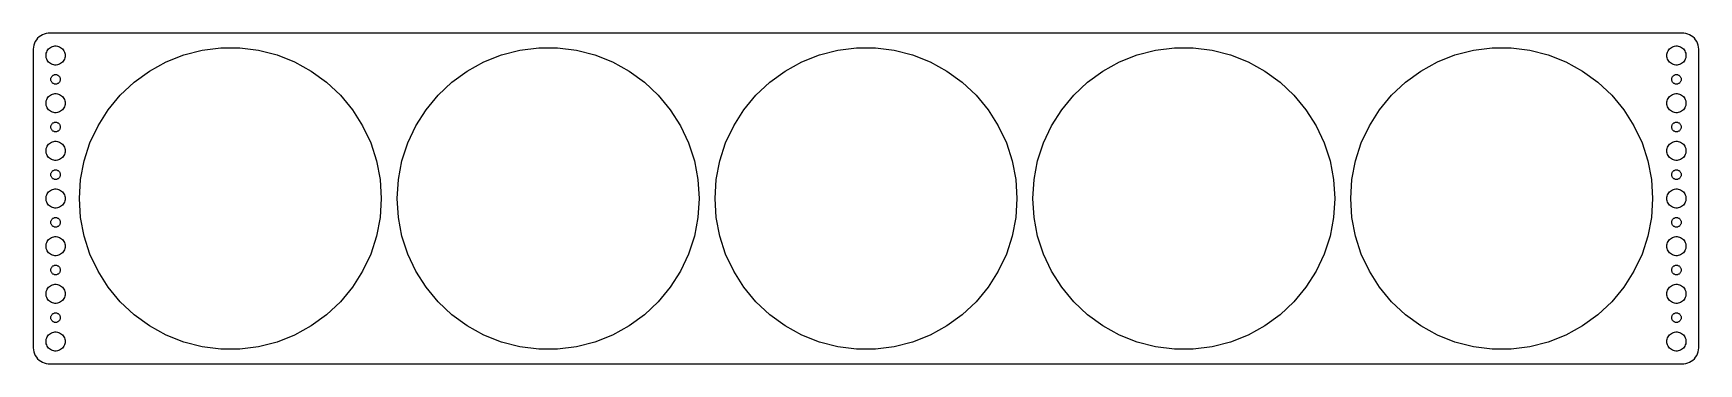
# Model space of a CAD drawing. Header units: metres. Extents: x -262 to 262, y -52 to 52.
import ezdxf

# ---------------------------------------------------------------- set-up
doc = ezdxf.new("R2010")
doc.units = ezdxf.units.M

msp = doc.modelspace()

# ---------------------------------------------------------------- linework, layer by layer
for p, q in [((-261.961, 47.6267), (-262, 47)), ((-261.843, 48.2434), (-261.961, 47.6267)), ((-261.649, 48.8406), (-261.843, 48.2434)), ((-261.382, 49.4088), (-261.649, 48.8406)), ((-261.045, 49.9389), (-261.382, 49.4088)), ((-260.645, 50.4227), (-261.045, 49.9389)), ((-260.187, 50.8526), (-260.645, 50.4227)), ((-259.679, 51.2216), (-260.187, 50.8526)), ((-259.129, 51.5241), (-259.679, 51.2216)), ((-258.545, 51.7553), (-259.129, 51.5241)), ((-257.937, 51.9114), (-258.545, 51.7553)), ((-257.314, 51.9901), (-257.937, 51.9114)), ((257.314, 51.9901), (-257.314, 51.9901)), ((-257.187, 47.0536), (-256.912, 47.3115)), ((-256.912, 47.3115), (-256.607, 47.533)), ((-256.607, 47.533), (-256.277, 47.7145)), ((-256.277, 47.7145), (-255.927, 47.8532)), ((-255.927, 47.8532), (-255.562, 47.9469)), ((-255.562, 47.9469), (-255.188, 47.9941)), ((-255.188, 47.9941), (-254.812, 47.9941)), ((-254.812, 47.9941), (-254.438, 47.9469)), ((-254.438, 47.9469), (-254.073, 47.8532)), ((-254.073, 47.8532), (-253.723, 47.7145)), ((-253.723, 47.7145), (-253.393, 47.533)), ((-253.393, 47.533), (-253.088, 47.3115)), ((-253.088, 47.3115), (-252.813, 47.0536)), ((-208.901, 46.6586), (-202.983, 47.4063)), ((-202.983, 47.4063), (-197.017, 47.4063)), ((-197.017, 47.4063), (-191.099, 46.6586)), ((-108.901, 46.6586), (-102.983, 47.4063)), ((-102.983, 47.4063), (-97.0174, 47.4063)), ((-97.0174, 47.4063), (-91.0994, 46.6586)), ((-8.9006, 46.6586), (-2.98254, 47.4063)), ((-2.98254, 47.4063), (2.98254, 47.4063)), ((2.98254, 47.4063), (8.9006, 46.6586)), ((91.0994, 46.6586), (97.0174, 47.4063)), ((97.0174, 47.4063), (102.983, 47.4063)), ((102.983, 47.4063), (108.901, 46.6586)), ((191.099, 46.6586), (197.017, 47.4063)), ((197.017, 47.4063), (202.983, 47.4063)), ((202.983, 47.4063), (208.901, 46.6586)), ((252.813, 47.0536), (253.088, 47.3115)), ((253.088, 47.3115), (253.393, 47.533)), ((253.393, 47.533), (253.723, 47.7145)), ((253.723, 47.7145), (254.073, 47.8532)), ((254.073, 47.8532), (254.438, 47.9469)), ((254.438, 47.9469), (254.812, 47.9941)), ((254.812, 47.9941), (255.188, 47.9941)), ((255.188, 47.9941), (255.562, 47.9469)), ((255.562, 47.9469), (255.927, 47.8532)), ((255.927, 47.8532), (256.277, 47.7145)), ((256.277, 47.7145), (256.607, 47.533)), ((256.607, 47.533), (256.912, 47.3115)), ((256.912, 47.3115), (257.187, 47.0536)), ((257.937, 51.9114), (257.314, 51.9901)), ((258.545, 51.7553), (257.937, 51.9114)), ((259.129, 51.5241), (258.545, 51.7553)), ((259.679, 51.2216), (259.129, 51.5241)), ((260.187, 50.8526), (259.679, 51.2216)), ((260.645, 50.4227), (260.187, 50.8526)), ((261.045, 49.9389), (260.645, 50.4227)), ((261.382, 49.4088), (261.045, 49.9389)), ((261.649, 48.8406), (261.382, 49.4088)), ((261.843, 48.2434), (261.649, 48.8406)), ((261.961, 47.6267), (261.843, 48.2434)), ((262, 47), (261.961, 47.6267)), ((-262, 47), (-262, -47)), ((-258, 45), (-257.976, 45.376)), ((-257.976, 44.624), (-258, 45)), ((-257.976, 45.376), (-257.906, 45.7461)), ((-257.906, 44.2539), (-257.976, 44.624)), ((-257.906, 45.7461), (-257.789, 46.1044)), ((-257.789, 43.8956), (-257.906, 44.2539)), ((-257.789, 46.1044), (-257.629, 46.4453)), ((-257.629, 43.5547), (-257.789, 43.8956)), ((-257.629, 46.4453), (-257.427, 46.7634)), ((-257.427, 43.2366), (-257.629, 43.5547)), ((-257.427, 46.7634), (-257.187, 47.0536)), ((-257.187, 42.9464), (-257.427, 43.2366)), ((-256.912, 42.6885), (-257.187, 42.9464)), ((-256.607, 42.467), (-256.912, 42.6885)), ((-256.277, 42.2855), (-256.607, 42.467)), ((-255.927, 42.1468), (-256.277, 42.2855)), ((-255.562, 42.0531), (-255.927, 42.1468)), ((-255.188, 42.0059), (-255.562, 42.0531)), ((-254.812, 42.0059), (-255.188, 42.0059)), ((-254.438, 42.0531), (-254.812, 42.0059)), ((-254.073, 42.1468), (-254.438, 42.0531)), ((-253.723, 42.2855), (-254.073, 42.1468)), ((-253.393, 42.467), (-253.723, 42.2855)), ((-253.088, 42.6885), (-253.393, 42.467)), ((-252.813, 42.9464), (-253.088, 42.6885)), ((-252.813, 47.0536), (-252.573, 46.7634)), ((-252.573, 43.2366), (-252.813, 42.9464)), ((-252.573, 46.7634), (-252.371, 46.4453)), ((-252.371, 43.5547), (-252.573, 43.2366)), ((-252.371, 46.4453), (-252.211, 46.1044)), ((-252.211, 43.8956), (-252.371, 43.5547)), ((-252.211, 46.1044), (-252.094, 45.7461)), ((-252.094, 44.2539), (-252.211, 43.8956)), ((-252.094, 45.7461), (-252.024, 45.376)), ((-252.024, 44.624), (-252.094, 44.2539)), ((-252.024, 45.376), (-252, 45)), ((-252, 45), (-252.024, 44.624)), ((-225.452, 40.1056), (-220.225, 42.9793)), ((-220.225, 42.9793), (-214.678, 45.1752)), ((-214.678, 45.1752), (-208.901, 46.6586)), ((-191.099, 46.6586), (-185.322, 45.1752)), ((-185.322, 45.1752), (-179.775, 42.9793)), ((-179.775, 42.9793), (-174.548, 40.1056)), ((-125.452, 40.1056), (-120.225, 42.9793)), ((-120.225, 42.9793), (-114.678, 45.1752)), ((-114.678, 45.1752), (-108.901, 46.6586)), ((-91.0994, 46.6586), (-85.3217, 45.1752)), ((-85.3217, 45.1752), (-79.7755, 42.9793)), ((-79.7755, 42.9793), (-74.5482, 40.1056)), ((-25.4518, 40.1056), (-20.2245, 42.9793)), ((-20.2245, 42.9793), (-14.6783, 45.1752)), ((-14.6783, 45.1752), (-8.9006, 46.6586)), ((8.9006, 46.6586), (14.6783, 45.1752)), ((14.6783, 45.1752), (20.2245, 42.9793)), ((20.2245, 42.9793), (25.4518, 40.1056)), ((74.5482, 40.1056), (79.7755, 42.9793)), ((79.7755, 42.9793), (85.3217, 45.1752)), ((85.3217, 45.1752), (91.0994, 46.6586)), ((108.901, 46.6586), (114.678, 45.1752)), ((114.678, 45.1752), (120.225, 42.9793)), ((120.225, 42.9793), (125.452, 40.1056)), ((174.548, 40.1056), (179.775, 42.9793)), ((179.775, 42.9793), (185.322, 45.1752)), ((185.322, 45.1752), (191.099, 46.6586)), ((208.901, 46.6586), (214.678, 45.1752)), ((214.678, 45.1752), (220.225, 42.9793)), ((220.225, 42.9793), (225.452, 40.1056)), ((252, 45), (252.024, 45.376)), ((252.024, 44.624), (252, 45)), ((252.024, 45.376), (252.094, 45.7461)), ((252.094, 44.2539), (252.024, 44.624)), ((252.094, 45.7461), (252.211, 46.1044)), ((252.211, 43.8956), (252.094, 44.2539)), ((252.211, 46.1044), (252.371, 46.4453)), ((252.371, 43.5547), (252.211, 43.8956)), ((252.371, 46.4453), (252.573, 46.7634)), ((252.573, 43.2366), (252.371, 43.5547)), ((252.573, 46.7634), (252.813, 47.0536)), ((252.813, 42.9464), (252.573, 43.2366)), ((253.088, 42.6885), (252.813, 42.9464)), ((253.393, 42.467), (253.088, 42.6885)), ((253.723, 42.2855), (253.393, 42.467)), ((254.073, 42.1468), (253.723, 42.2855)), ((254.438, 42.0531), (254.073, 42.1468)), ((254.812, 42.0059), (254.438, 42.0531)), ((255.188, 42.0059), (254.812, 42.0059)), ((255.562, 42.0531), (255.188, 42.0059)), ((255.927, 42.1468), (255.562, 42.0531)), ((256.277, 42.2855), (255.927, 42.1468)), ((256.607, 42.467), (256.277, 42.2855)), ((256.912, 42.6885), (256.607, 42.467)), ((257.187, 42.9464), (256.912, 42.6885)), ((257.187, 47.0536), (257.427, 46.7634)), ((257.427, 43.2366), (257.187, 42.9464)), ((257.427, 46.7634), (257.629, 46.4453)), ((257.629, 43.5547), (257.427, 43.2366)), ((257.629, 46.4453), (257.789, 46.1044)), ((257.789, 43.8956), (257.629, 43.5547)), ((257.789, 46.1044), (257.906, 45.7461)), ((257.906, 44.2539), (257.789, 43.8956)), ((257.906, 45.7461), (257.976, 45.376)), ((257.976, 44.624), (257.906, 44.2539)), ((257.976, 45.376), (258, 45)), ((258, 45), (257.976, 44.624)), ((262, -47), (262, 47)), ((-256.5, 37.5), (-256.488, 37.688)), ((-256.488, 37.312), (-256.5, 37.5)), ((-256.488, 37.688), (-256.453, 37.873)), ((-256.453, 37.127), (-256.488, 37.312)), ((-256.453, 37.873), (-256.395, 38.0522)), ((-256.395, 36.9478), (-256.453, 37.127)), ((-256.395, 38.0522), (-256.314, 38.2226)), ((-256.314, 36.7774), (-256.395, 36.9478)), ((-256.314, 38.2226), (-256.214, 38.3817)), ((-256.214, 36.6183), (-256.314, 36.7774)), ((-256.214, 38.3817), (-256.093, 38.5268)), ((-256.093, 38.5268), (-255.956, 38.6558)), ((-255.956, 38.6558), (-255.804, 38.7665)), ((-255.804, 38.7665), (-255.639, 38.8572)), ((-255.639, 38.8572), (-255.464, 38.9266)), ((-255.464, 38.9266), (-255.281, 38.9734)), ((-255.281, 38.9734), (-255.094, 38.997)), ((-255.094, 38.997), (-254.906, 38.997)), ((-254.906, 38.997), (-254.719, 38.9734)), ((-254.719, 38.9734), (-254.536, 38.9266)), ((-254.536, 38.9266), (-254.361, 38.8572)), ((-254.361, 38.8572), (-254.196, 38.7665)), ((-254.196, 38.7665), (-254.044, 38.6558)), ((-254.044, 38.6558), (-253.907, 38.5268)), ((-253.907, 38.5268), (-253.786, 38.3817)), ((-253.786, 38.3817), (-253.686, 38.2226)), ((-253.686, 36.7774), (-253.786, 36.6183)), ((-253.686, 38.2226), (-253.605, 38.0522)), ((-253.605, 36.9478), (-253.686, 36.7774)), ((-253.605, 38.0522), (-253.547, 37.873)), ((-253.547, 37.127), (-253.605, 36.9478)), ((-253.547, 37.873), (-253.512, 37.688)), ((-253.512, 37.312), (-253.547, 37.127)), ((-253.512, 37.688), (-253.5, 37.5)), ((-253.5, 37.5), (-253.512, 37.312)), ((-230.278, 36.5994), (-225.452, 40.1056)), ((-174.548, 40.1056), (-169.722, 36.5994)), ((-130.278, 36.5994), (-125.452, 40.1056)), ((-74.5482, 40.1056), (-69.7224, 36.5994)), ((-30.2776, 36.5994), (-25.4518, 40.1056)), ((25.4518, 40.1056), (30.2776, 36.5994)), ((69.7224, 36.5994), (74.5482, 40.1056)), ((125.452, 40.1056), (130.278, 36.5994)), ((169.722, 36.5994), (174.548, 40.1056)), ((225.452, 40.1056), (230.278, 36.5994)), ((253.5, 37.5), (253.512, 37.688)), ((253.512, 37.312), (253.5, 37.5)), ((253.512, 37.688), (253.547, 37.873)), ((253.547, 37.127), (253.512, 37.312)), ((253.547, 37.873), (253.605, 38.0522)), ((253.605, 36.9478), (253.547, 37.127)), ((253.605, 38.0522), (253.686, 38.2226)), ((253.686, 36.7774), (253.605, 36.9478)), ((253.686, 38.2226), (253.786, 38.3817)), ((253.786, 36.6183), (253.686, 36.7774)), ((253.786, 38.3817), (253.907, 38.5268)), ((253.907, 38.5268), (254.044, 38.6558)), ((254.044, 38.6558), (254.196, 38.7665)), ((254.196, 38.7665), (254.361, 38.8572)), ((254.361, 38.8572), (254.536, 38.9266)), ((254.536, 38.9266), (254.719, 38.9734)), ((254.719, 38.9734), (254.906, 38.997)), ((254.906, 38.997), (255.094, 38.997)), ((255.094, 38.997), (255.281, 38.9734)), ((255.281, 38.9734), (255.464, 38.9266)), ((255.464, 38.9266), (255.639, 38.8572)), ((255.639, 38.8572), (255.804, 38.7665)), ((255.804, 38.7665), (255.956, 38.6558)), ((255.956, 38.6558), (256.093, 38.5268)), ((256.093, 38.5268), (256.214, 38.3817)), ((256.214, 38.3817), (256.314, 38.2226)), ((256.314, 36.7774), (256.214, 36.6183)), ((256.314, 38.2226), (256.395, 38.0522)), ((256.395, 36.9478), (256.314, 36.7774)), ((256.395, 38.0522), (256.453, 37.873)), ((256.453, 37.127), (256.395, 36.9478)), ((256.453, 37.873), (256.488, 37.688)), ((256.488, 37.312), (256.453, 37.127)), ((256.488, 37.688), (256.5, 37.5)), ((256.5, 37.5), (256.488, 37.312)), ((-257.789, 31.1044), (-257.629, 31.4453)), ((-257.629, 31.4453), (-257.427, 31.7634)), ((-257.427, 31.7634), (-257.187, 32.0536)), ((-257.187, 32.0536), (-256.912, 32.3115)), ((-256.912, 32.3115), (-256.607, 32.533)), ((-256.607, 32.533), (-256.277, 32.7145)), ((-256.277, 32.7145), (-255.927, 32.8532)), ((-256.093, 36.4732), (-256.214, 36.6183)), ((-255.956, 36.3442), (-256.093, 36.4732)), ((-255.804, 36.2335), (-255.956, 36.3442)), ((-255.927, 32.8532), (-255.562, 32.9469)), ((-255.639, 36.1428), (-255.804, 36.2335)), ((-255.464, 36.0734), (-255.639, 36.1428)), ((-255.562, 32.9469), (-255.188, 32.9941)), ((-255.281, 36.0266), (-255.464, 36.0734)), ((-255.094, 36.003), (-255.281, 36.0266)), ((-255.188, 32.9941), (-254.812, 32.9941)), ((-254.906, 36.003), (-255.094, 36.003)), ((-254.719, 36.0266), (-254.906, 36.003)), ((-254.812, 32.9941), (-254.438, 32.9469)), ((-254.536, 36.0734), (-254.719, 36.0266)), ((-254.361, 36.1428), (-254.536, 36.0734)), ((-254.438, 32.9469), (-254.073, 32.8532)), ((-254.196, 36.2335), (-254.361, 36.1428)), ((-254.044, 36.3442), (-254.196, 36.2335)), ((-254.073, 32.8532), (-253.723, 32.7145)), ((-253.907, 36.4732), (-254.044, 36.3442)), ((-253.786, 36.6183), (-253.907, 36.4732)), ((-253.723, 32.7145), (-253.393, 32.533)), ((-253.393, 32.533), (-253.088, 32.3115)), ((-253.088, 32.3115), (-252.813, 32.0536)), ((-252.813, 32.0536), (-252.573, 31.7634)), ((-252.573, 31.7634), (-252.371, 31.4453)), ((-252.371, 31.4453), (-252.211, 31.1044)), ((-238.428, 27.9198), (-234.626, 32.516)), ((-234.626, 32.516), (-230.278, 36.5994)), ((-169.722, 36.5994), (-165.374, 32.516)), ((-165.374, 32.516), (-161.572, 27.9198)), ((-138.428, 27.9198), (-134.626, 32.516)), ((-134.626, 32.516), (-130.278, 36.5994)), ((-69.7224, 36.5994), (-65.374, 32.516)), ((-65.374, 32.516), (-61.5717, 27.9198)), ((-38.4283, 27.9198), (-34.626, 32.516)), ((-34.626, 32.516), (-30.2776, 36.5994)), ((30.2776, 36.5994), (34.626, 32.516)), ((34.626, 32.516), (38.4283, 27.9198)), ((61.5717, 27.9198), (65.374, 32.516)), ((65.374, 32.516), (69.7224, 36.5994)), ((130.278, 36.5994), (134.626, 32.516)), ((134.626, 32.516), (138.428, 27.9198)), ((161.572, 27.9198), (165.374, 32.516)), ((165.374, 32.516), (169.722, 36.5994)), ((230.278, 36.5994), (234.626, 32.516)), ((234.626, 32.516), (238.428, 27.9198)), ((252.211, 31.1044), (252.371, 31.4453)), ((252.371, 31.4453), (252.573, 31.7634)), ((252.573, 31.7634), (252.813, 32.0536)), ((252.813, 32.0536), (253.088, 32.3115)), ((253.088, 32.3115), (253.393, 32.533)), ((253.393, 32.533), (253.723, 32.7145)), ((253.723, 32.7145), (254.073, 32.8532)), ((253.907, 36.4732), (253.786, 36.6183)), ((254.044, 36.3442), (253.907, 36.4732)), ((254.196, 36.2335), (254.044, 36.3442)), ((254.073, 32.8532), (254.438, 32.9469)), ((254.361, 36.1428), (254.196, 36.2335)), ((254.536, 36.0734), (254.361, 36.1428)), ((254.438, 32.9469), (254.812, 32.9941)), ((254.719, 36.0266), (254.536, 36.0734)), ((254.906, 36.003), (254.719, 36.0266)), ((254.812, 32.9941), (255.188, 32.9941)), ((255.094, 36.003), (254.906, 36.003)), ((255.281, 36.0266), (255.094, 36.003)), ((255.188, 32.9941), (255.562, 32.9469)), ((255.464, 36.0734), (255.281, 36.0266)), ((255.639, 36.1428), (255.464, 36.0734)), ((255.562, 32.9469), (255.927, 32.8532)), ((255.804, 36.2335), (255.639, 36.1428)), ((255.956, 36.3442), (255.804, 36.2335)), ((255.927, 32.8532), (256.277, 32.7145)), ((256.093, 36.4732), (255.956, 36.3442)), ((256.214, 36.6183), (256.093, 36.4732)), ((256.277, 32.7145), (256.607, 32.533)), ((256.607, 32.533), (256.912, 32.3115)), ((256.912, 32.3115), (257.187, 32.0536)), ((257.187, 32.0536), (257.427, 31.7634)), ((257.427, 31.7634), (257.629, 31.4453)), ((257.629, 31.4453), (257.789, 31.1044)), ((-258, 30), (-257.976, 30.376)), ((-257.976, 29.624), (-258, 30)), ((-257.976, 30.376), (-257.906, 30.7461)), ((-257.906, 29.2539), (-257.976, 29.624)), ((-257.906, 30.7461), (-257.789, 31.1044)), ((-257.789, 28.8956), (-257.906, 29.2539)), ((-257.629, 28.5547), (-257.789, 28.8956)), ((-257.427, 28.2366), (-257.629, 28.5547)), ((-257.187, 27.9464), (-257.427, 28.2366)), ((-256.912, 27.6884), (-257.187, 27.9464)), ((-256.607, 27.467), (-256.912, 27.6884)), ((-256.277, 27.2855), (-256.607, 27.467)), ((-255.927, 27.1468), (-256.277, 27.2855)), ((-255.562, 27.0531), (-255.927, 27.1468)), ((-255.188, 27.0059), (-255.562, 27.0531)), ((-254.812, 27.0059), (-255.188, 27.0059)), ((-254.438, 27.0531), (-254.812, 27.0059)), ((-254.073, 27.1468), (-254.438, 27.0531)), ((-253.723, 27.2855), (-254.073, 27.1468)), ((-253.393, 27.467), (-253.723, 27.2855)), ((-253.088, 27.6884), (-253.393, 27.467)), ((-252.813, 27.9464), (-253.088, 27.6884)), ((-252.573, 28.2366), (-252.813, 27.9464)), ((-252.371, 28.5547), (-252.573, 28.2366)), ((-252.211, 28.8956), (-252.371, 28.5547)), ((-252.211, 31.1044), (-252.094, 30.7461)), ((-252.094, 29.2539), (-252.211, 28.8956)), ((-252.094, 30.7461), (-252.024, 30.376)), ((-252.024, 29.624), (-252.094, 29.2539)), ((-252.024, 30.376), (-252, 30)), ((-252, 30), (-252.024, 29.624)), ((-241.625, 22.8833), (-238.428, 27.9198)), ((-161.572, 27.9198), (-158.375, 22.8833)), ((-141.625, 22.8833), (-138.428, 27.9198)), ((-61.5717, 27.9198), (-58.3754, 22.8833)), ((-41.6246, 22.8833), (-38.4283, 27.9198)), ((38.4283, 27.9198), (41.6246, 22.8833)), ((58.3754, 22.8833), (61.5717, 27.9198)), ((138.428, 27.9198), (141.625, 22.8833)), ((158.375, 22.8833), (161.572, 27.9198)), ((238.428, 27.9198), (241.625, 22.8833)), ((252, 30), (252.024, 30.376)), ((252.024, 29.624), (252, 30)), ((252.024, 30.376), (252.094, 30.7461)), ((252.094, 29.2539), (252.024, 29.624)), ((252.094, 30.7461), (252.211, 31.1044)), ((252.211, 28.8956), (252.094, 29.2539)), ((252.371, 28.5547), (252.211, 28.8956)), ((252.573, 28.2366), (252.371, 28.5547)), ((252.813, 27.9464), (252.573, 28.2366)), ((253.088, 27.6884), (252.813, 27.9464)), ((253.393, 27.467), (253.088, 27.6884)), ((253.723, 27.2855), (253.393, 27.467)), ((254.073, 27.1468), (253.723, 27.2855)), ((254.438, 27.0531), (254.073, 27.1468)), ((254.812, 27.0059), (254.438, 27.0531)), ((255.188, 27.0059), (254.812, 27.0059)), ((255.562, 27.0531), (255.188, 27.0059)), ((255.927, 27.1468), (255.562, 27.0531)), ((256.277, 27.2855), (255.927, 27.1468)), ((256.607, 27.467), (256.277, 27.2855)), ((256.912, 27.6884), (256.607, 27.467)), ((257.187, 27.9464), (256.912, 27.6884)), ((257.427, 28.2366), (257.187, 27.9464)), ((257.629, 28.5547), (257.427, 28.2366)), ((257.789, 28.8956), (257.629, 28.5547)), ((257.789, 31.1044), (257.906, 30.7461)), ((257.906, 29.2539), (257.789, 28.8956)), ((257.906, 30.7461), (257.976, 30.376)), ((257.976, 29.624), (257.906, 29.2539)), ((257.976, 30.376), (258, 30)), ((258, 30), (257.976, 29.624)), ((-256.5, 22.5), (-256.488, 22.688)), ((-256.488, 22.312), (-256.5, 22.5)), ((-256.488, 22.688), (-256.453, 22.873)), ((-256.453, 22.127), (-256.488, 22.312)), ((-256.453, 22.873), (-256.395, 23.0522)), ((-256.395, 21.9478), (-256.453, 22.127)), ((-256.395, 23.0522), (-256.314, 23.2226)), ((-256.314, 21.7774), (-256.395, 21.9478)), ((-256.314, 23.2226), (-256.214, 23.3817)), ((-256.214, 21.6183), (-256.314, 21.7774)), ((-256.214, 23.3817), (-256.093, 23.5268)), ((-256.093, 21.4732), (-256.214, 21.6183)), ((-256.093, 23.5268), (-255.956, 23.6558)), ((-255.956, 21.3442), (-256.093, 21.4732)), ((-255.956, 23.6558), (-255.804, 23.7665)), ((-255.804, 21.2335), (-255.956, 21.3442)), ((-255.804, 23.7665), (-255.639, 23.8572)), ((-255.639, 21.1427), (-255.804, 21.2335)), ((-255.639, 23.8572), (-255.464, 23.9266)), ((-255.464, 21.0734), (-255.639, 21.1427)), ((-255.464, 23.9266), (-255.281, 23.9734)), ((-255.281, 21.0266), (-255.464, 21.0734)), ((-255.281, 23.9734), (-255.094, 23.997)), ((-255.094, 21.003), (-255.281, 21.0266)), ((-255.094, 23.997), (-254.906, 23.997)), ((-254.906, 21.003), (-255.094, 21.003)), ((-254.906, 23.997), (-254.719, 23.9734)), ((-254.719, 21.0266), (-254.906, 21.003)), ((-254.719, 23.9734), (-254.536, 23.9266)), ((-254.536, 21.0734), (-254.719, 21.0266)), ((-254.536, 23.9266), (-254.361, 23.8572)), ((-254.361, 21.1427), (-254.536, 21.0734)), ((-254.361, 23.8572), (-254.196, 23.7665)), ((-254.196, 21.2335), (-254.361, 21.1427)), ((-254.196, 23.7665), (-254.044, 23.6558)), ((-254.044, 21.3442), (-254.196, 21.2335)), ((-254.044, 23.6558), (-253.907, 23.5268)), ((-253.907, 21.4732), (-254.044, 21.3442)), ((-253.907, 23.5268), (-253.786, 23.3817)), ((-253.786, 21.6183), (-253.907, 21.4732)), ((-253.786, 23.3817), (-253.686, 23.2226)), ((-253.686, 21.7774), (-253.786, 21.6183)), ((-253.686, 23.2226), (-253.605, 23.0522)), ((-253.605, 21.9478), (-253.686, 21.7774)), ((-253.605, 23.0522), (-253.547, 22.873)), ((-253.547, 22.127), (-253.605, 21.9478)), ((-253.547, 22.873), (-253.512, 22.688)), ((-253.512, 22.312), (-253.547, 22.127)), ((-253.512, 22.688), (-253.5, 22.5)), ((-253.5, 22.5), (-253.512, 22.312)), ((-244.164, 17.4859), (-241.625, 22.8833)), ((-158.375, 22.8833), (-155.836, 17.4859)), ((-144.164, 17.4859), (-141.625, 22.8833)), ((-58.3754, 22.8833), (-55.8356, 17.4859)), ((-44.1644, 17.4859), (-41.6246, 22.8833)), ((41.6246, 22.8833), (44.1644, 17.4859)), ((55.8356, 17.4859), (58.3754, 22.8833)), ((141.625, 22.8833), (144.164, 17.4859)), ((155.836, 17.4859), (158.375, 22.8833)), ((241.625, 22.8833), (244.164, 17.4859)), ((253.5, 22.5), (253.512, 22.688)), ((253.512, 22.312), (253.5, 22.5)), ((253.512, 22.688), (253.547, 22.873)), ((253.547, 22.127), (253.512, 22.312)), ((253.547, 22.873), (253.605, 23.0522)), ((253.605, 21.9478), (253.547, 22.127)), ((253.605, 23.0522), (253.686, 23.2226)), ((253.686, 21.7774), (253.605, 21.9478)), ((253.686, 23.2226), (253.786, 23.3817)), ((253.786, 21.6183), (253.686, 21.7774)), ((253.786, 23.3817), (253.907, 23.5268)), ((253.907, 21.4732), (253.786, 21.6183)), ((253.907, 23.5268), (254.044, 23.6558)), ((254.044, 21.3442), (253.907, 21.4732)), ((254.044, 23.6558), (254.196, 23.7665)), ((254.196, 21.2335), (254.044, 21.3442)), ((254.196, 23.7665), (254.361, 23.8572)), ((254.361, 21.1427), (254.196, 21.2335)), ((254.361, 23.8572), (254.536, 23.9266)), ((254.536, 21.0734), (254.361, 21.1427)), ((254.536, 23.9266), (254.719, 23.9734)), ((254.719, 21.0266), (254.536, 21.0734)), ((254.719, 23.9734), (254.906, 23.997)), ((254.906, 21.003), (254.719, 21.0266)), ((254.906, 23.997), (255.094, 23.997)), ((255.094, 21.003), (254.906, 21.003)), ((255.094, 23.997), (255.281, 23.9734)), ((255.281, 21.0266), (255.094, 21.003)), ((255.281, 23.9734), (255.464, 23.9266)), ((255.464, 21.0734), (255.281, 21.0266)), ((255.464, 23.9266), (255.639, 23.8572)), ((255.639, 21.1427), (255.464, 21.0734)), ((255.639, 23.8572), (255.804, 23.7665)), ((255.804, 21.2335), (255.639, 21.1427)), ((255.804, 23.7665), (255.956, 23.6558)), ((255.956, 21.3442), (255.804, 21.2335)), ((255.956, 23.6558), (256.093, 23.5268)), ((256.093, 21.4732), (255.956, 21.3442)), ((256.093, 23.5268), (256.214, 23.3817)), ((256.214, 21.6183), (256.093, 21.4732)), ((256.214, 23.3817), (256.314, 23.2226)), ((256.314, 21.7774), (256.214, 21.6183)), ((256.314, 23.2226), (256.395, 23.0522)), ((256.395, 21.9478), (256.314, 21.7774)), ((256.395, 23.0522), (256.453, 22.873)), ((256.453, 22.127), (256.395, 21.9478)), ((256.453, 22.873), (256.488, 22.688)), ((256.488, 22.312), (256.453, 22.127)), ((256.488, 22.688), (256.5, 22.5)), ((256.5, 22.5), (256.488, 22.312)), ((-257.976, 15.376), (-257.906, 15.7461)), ((-257.906, 15.7461), (-257.789, 16.1044)), ((-257.789, 16.1044), (-257.629, 16.4453)), ((-257.629, 16.4453), (-257.427, 16.7634)), ((-257.427, 16.7634), (-257.187, 17.0536)), ((-257.187, 17.0536), (-256.912, 17.3115)), ((-256.912, 17.3115), (-256.607, 17.533)), ((-256.607, 17.533), (-256.277, 17.7145)), ((-256.277, 17.7145), (-255.927, 17.8532)), ((-255.927, 17.8532), (-255.562, 17.9469)), ((-255.562, 17.9469), (-255.188, 17.9941)), ((-255.188, 17.9941), (-254.812, 17.9941)), ((-254.812, 17.9941), (-254.438, 17.9469)), ((-254.438, 17.9469), (-254.073, 17.8532)), ((-254.073, 17.8532), (-253.723, 17.7145)), ((-253.723, 17.7145), (-253.393, 17.533)), ((-253.393, 17.533), (-253.088, 17.3115)), ((-253.088, 17.3115), (-252.813, 17.0536)), ((-252.813, 17.0536), (-252.573, 16.7634)), ((-252.573, 16.7634), (-252.371, 16.4453)), ((-252.371, 16.4453), (-252.211, 16.1044)), ((-252.211, 16.1044), (-252.094, 15.7461)), ((-252.094, 15.7461), (-252.024, 15.376)), ((-246.008, 11.8128), (-244.164, 17.4859)), ((-155.836, 17.4859), (-153.992, 11.8128)), ((-146.008, 11.8128), (-144.164, 17.4859)), ((-55.8356, 17.4859), (-53.9923, 11.8128)), ((-46.0077, 11.8128), (-44.1644, 17.4859)), ((44.1644, 17.4859), (46.0077, 11.8128)), ((53.9923, 11.8128), (55.8356, 17.4859)), ((144.164, 17.4859), (146.008, 11.8128)), ((153.992, 11.8128), (155.836, 17.4859)), ((244.164, 17.4859), (246.008, 11.8128)), ((252.024, 15.376), (252.094, 15.7461)), ((252.094, 15.7461), (252.211, 16.1044)), ((252.211, 16.1044), (252.371, 16.4453)), ((252.371, 16.4453), (252.573, 16.7634)), ((252.573, 16.7634), (252.813, 17.0536)), ((252.813, 17.0536), (253.088, 17.3115)), ((253.088, 17.3115), (253.393, 17.533)), ((253.393, 17.533), (253.723, 17.7145)), ((253.723, 17.7145), (254.073, 17.8532)), ((254.073, 17.8532), (254.438, 17.9469)), ((254.438, 17.9469), (254.812, 17.9941)), ((254.812, 17.9941), (255.188, 17.9941)), ((255.188, 17.9941), (255.562, 17.9469)), ((255.562, 17.9469), (255.927, 17.8532)), ((255.927, 17.8532), (256.277, 17.7145)), ((256.277, 17.7145), (256.607, 17.533)), ((256.607, 17.533), (256.912, 17.3115)), ((256.912, 17.3115), (257.187, 17.0536)), ((257.187, 17.0536), (257.427, 16.7634)), ((257.427, 16.7634), (257.629, 16.4453)), ((257.629, 16.4453), (257.789, 16.1044)), ((257.789, 16.1044), (257.906, 15.7461)), ((257.906, 15.7461), (257.976, 15.376)), ((-258, 15), (-257.976, 15.376)), ((-257.976, 14.624), (-258, 15)), ((-257.906, 14.2539), (-257.976, 14.624)), ((-257.789, 13.8956), (-257.906, 14.2539)), ((-257.629, 13.5547), (-257.789, 13.8956)), ((-257.427, 13.2366), (-257.629, 13.5547)), ((-257.187, 12.9464), (-257.427, 13.2366)), ((-256.912, 12.6884), (-257.187, 12.9464)), ((-256.607, 12.467), (-256.912, 12.6884)), ((-256.277, 12.2855), (-256.607, 12.467)), ((-255.927, 12.1468), (-256.277, 12.2855)), ((-255.562, 12.0531), (-255.927, 12.1468)), ((-255.188, 12.0059), (-255.562, 12.0531)), ((-254.812, 12.0059), (-255.188, 12.0059)), ((-254.438, 12.0531), (-254.812, 12.0059)), ((-254.073, 12.1468), (-254.438, 12.0531)), ((-253.723, 12.2855), (-254.073, 12.1468)), ((-253.393, 12.467), (-253.723, 12.2855)), ((-253.088, 12.6884), (-253.393, 12.467)), ((-252.813, 12.9464), (-253.088, 12.6884)), ((-252.573, 13.2366), (-252.813, 12.9464)), ((-252.371, 13.5547), (-252.573, 13.2366)), ((-252.211, 13.8956), (-252.371, 13.5547)), ((-252.094, 14.2539), (-252.211, 13.8956)), ((-252.024, 14.624), (-252.094, 14.2539)), ((-252.024, 15.376), (-252, 15)), ((-252, 15), (-252.024, 14.624)), ((-247.125, 5.95332), (-246.008, 11.8128)), ((-153.992, 11.8128), (-152.875, 5.95332)), ((-147.125, 5.95332), (-146.008, 11.8128)), ((-53.9923, 11.8128), (-52.8745, 5.95332)), ((-47.1254, 5.95332), (-46.0077, 11.8128)), ((46.0077, 11.8128), (47.1254, 5.95332)), ((52.8745, 5.95332), (53.9923, 11.8128)), ((146.008, 11.8128), (147.125, 5.95332)), ((152.875, 5.95332), (153.992, 11.8128)), ((246.008, 11.8128), (247.125, 5.95332)), ((252, 15), (252.024, 15.376)), ((252.024, 14.624), (252, 15)), ((252.094, 14.2539), (252.024, 14.624)), ((252.211, 13.8956), (252.094, 14.2539)), ((252.371, 13.5547), (252.211, 13.8956)), ((252.573, 13.2366), (252.371, 13.5547)), ((252.813, 12.9464), (252.573, 13.2366)), ((253.088, 12.6884), (252.813, 12.9464)), ((253.393, 12.467), (253.088, 12.6884)), ((253.723, 12.2855), (253.393, 12.467)), ((254.073, 12.1468), (253.723, 12.2855)), ((254.438, 12.0531), (254.073, 12.1468)), ((254.812, 12.0059), (254.438, 12.0531)), ((255.188, 12.0059), (254.812, 12.0059)), ((255.562, 12.0531), (255.188, 12.0059)), ((255.927, 12.1468), (255.562, 12.0531)), ((256.277, 12.2855), (255.927, 12.1468)), ((256.607, 12.467), (256.277, 12.2855)), ((256.912, 12.6884), (256.607, 12.467)), ((257.187, 12.9464), (256.912, 12.6884)), ((257.427, 13.2366), (257.187, 12.9464)), ((257.629, 13.5547), (257.427, 13.2366)), ((257.789, 13.8956), (257.629, 13.5547)), ((257.906, 14.2539), (257.789, 13.8956)), ((257.976, 14.624), (257.906, 14.2539)), ((257.976, 15.376), (258, 15)), ((258, 15), (257.976, 14.624)), ((-256.5, 7.5), (-256.488, 7.68799)), ((-256.488, 7.312), (-256.5, 7.5)), ((-256.488, 7.68799), (-256.453, 7.87303)), ((-256.453, 7.12695), (-256.488, 7.312)), ((-256.453, 7.87303), (-256.395, 8.05219)), ((-256.395, 6.9478), (-256.453, 7.12695)), ((-256.395, 8.05219), (-256.314, 8.22263)), ((-256.314, 6.77736), (-256.395, 6.9478)), ((-256.314, 8.22263), (-256.214, 8.38167)), ((-256.214, 6.61832), (-256.314, 6.77736)), ((-256.214, 8.38167), (-256.093, 8.52681)), ((-256.093, 6.47318), (-256.214, 6.61832)), ((-256.093, 8.52681), (-255.956, 8.65576)), ((-255.956, 6.34422), (-256.093, 6.47318)), ((-255.956, 8.65576), (-255.804, 8.76648)), ((-255.804, 6.23351), (-255.956, 6.34422)), ((-255.804, 8.76648), (-255.639, 8.85724)), ((-255.639, 6.14275), (-255.804, 6.23351)), ((-255.639, 8.85724), (-255.464, 8.92657)), ((-255.464, 6.07341), (-255.639, 6.14275)), ((-255.464, 8.92657), (-255.281, 8.97342)), ((-255.281, 6.02657), (-255.464, 6.07341)), ((-255.281, 8.97342), (-255.094, 8.99704)), ((-255.094, 6.00294), (-255.281, 6.02657)), ((-255.094, 8.99704), (-254.906, 8.99704)), ((-254.906, 6.00294), (-255.094, 6.00294)), ((-254.906, 8.99704), (-254.719, 8.97342)), ((-254.719, 6.02657), (-254.906, 6.00294)), ((-254.719, 8.97342), (-254.536, 8.92657)), ((-254.536, 6.07341), (-254.719, 6.02657)), ((-254.536, 8.92657), (-254.361, 8.85724)), ((-254.361, 6.14275), (-254.536, 6.07341)), ((-254.361, 8.85724), (-254.196, 8.76648)), ((-254.196, 6.23351), (-254.361, 6.14275)), ((-254.196, 8.76648), (-254.044, 8.65576)), ((-254.044, 6.34422), (-254.196, 6.23351)), ((-254.044, 8.65576), (-253.907, 8.52681)), ((-253.907, 6.47318), (-254.044, 6.34422)), ((-253.907, 8.52681), (-253.786, 8.38167)), ((-253.786, 6.61832), (-253.907, 6.47318)), ((-253.786, 8.38167), (-253.686, 8.22263)), ((-253.686, 6.77736), (-253.786, 6.61832)), ((-253.686, 8.22263), (-253.605, 8.05219)), ((-253.605, 6.9478), (-253.686, 6.77736)), ((-253.605, 8.05219), (-253.547, 7.87303)), ((-253.547, 7.12695), (-253.605, 6.9478)), ((-253.547, 7.87303), (-253.512, 7.68799)), ((-253.512, 7.312), (-253.547, 7.12695)), ((-253.512, 7.68799), (-253.5, 7.5)), ((-253.5, 7.5), (-253.512, 7.312)), ((-247.5, 0), (-247.125, 5.95332)), ((-152.875, 5.95332), (-152.5, 0)), ((-147.5, 0), (-147.125, 5.95332)), ((-52.8745, 5.95332), (-52.5, 0)), ((-47.5, 0), (-47.1254, 5.95332)), ((47.1254, 5.95332), (47.5, 0)), ((52.5, 0), (52.8745, 5.95332)), ((147.125, 5.95332), (147.5, 0)), ((152.5, 0), (152.875, 5.95332)), ((247.125, 5.95332), (247.5, 0)), ((253.5, 7.5), (253.512, 7.68799)), ((253.512, 7.312), (253.5, 7.5)), ((253.512, 7.68799), (253.547, 7.87303)), ((253.547, 7.12695), (253.512, 7.312)), ((253.547, 7.87303), (253.605, 8.05219)), ((253.605, 6.9478), (253.547, 7.12695)), ((253.605, 8.05219), (253.686, 8.22263)), ((253.686, 6.77736), (253.605, 6.9478)), ((253.686, 8.22263), (253.786, 8.38167)), ((253.786, 6.61832), (253.686, 6.77736)), ((253.786, 8.38167), (253.907, 8.52681)), ((253.907, 6.47318), (253.786, 6.61832)), ((253.907, 8.52681), (254.044, 8.65576)), ((254.044, 6.34422), (253.907, 6.47318)), ((254.044, 8.65576), (254.196, 8.76648)), ((254.196, 6.23351), (254.044, 6.34422)), ((254.196, 8.76648), (254.361, 8.85724)), ((254.361, 6.14275), (254.196, 6.23351)), ((254.361, 8.85724), (254.536, 8.92657)), ((254.536, 6.07341), (254.361, 6.14275)), ((254.536, 8.92657), (254.719, 8.97342)), ((254.719, 6.02657), (254.536, 6.07341)), ((254.719, 8.97342), (254.906, 8.99704)), ((254.906, 6.00294), (254.719, 6.02657)), ((254.906, 8.99704), (255.094, 8.99704)), ((255.094, 6.00294), (254.906, 6.00294)), ((255.094, 8.99704), (255.281, 8.97342)), ((255.281, 6.02657), (255.094, 6.00294)), ((255.281, 8.97342), (255.464, 8.92657)), ((255.464, 6.07341), (255.281, 6.02657)), ((255.464, 8.92657), (255.639, 8.85724)), ((255.639, 6.14275), (255.464, 6.07341)), ((255.639, 8.85724), (255.804, 8.76648)), ((255.804, 6.23351), (255.639, 6.14275)), ((255.804, 8.76648), (255.956, 8.65576)), ((255.956, 6.34422), (255.804, 6.23351)), ((255.956, 8.65576), (256.093, 8.52681)), ((256.093, 6.47318), (255.956, 6.34422)), ((256.093, 8.52681), (256.214, 8.38167)), ((256.214, 6.61832), (256.093, 6.47318)), ((256.214, 8.38167), (256.314, 8.22263)), ((256.314, 6.77736), (256.214, 6.61832)), ((256.314, 8.22263), (256.395, 8.05219)), ((256.395, 6.9478), (256.314, 6.77736)), ((256.395, 8.05219), (256.453, 7.87303)), ((256.453, 7.12695), (256.395, 6.9478)), ((256.453, 7.87303), (256.488, 7.68799)), ((256.488, 7.312), (256.453, 7.12695)), ((256.488, 7.68799), (256.5, 7.5)), ((256.5, 7.5), (256.488, 7.312)), ((-258, 0), (-257.976, 0.37599)), ((-257.976, -0.37599), (-258, 0)), ((-257.976, 0.37599), (-257.906, 0.74606)), ((-257.906, 0.74606), (-257.789, 1.10437)), ((-257.789, 1.10437), (-257.629, 1.44525)), ((-257.629, 1.44525), (-257.427, 1.76335)), ((-257.427, 1.76335), (-257.187, 2.05363)), ((-257.187, 2.05363), (-256.912, 2.31154)), ((-256.912, 2.31154), (-256.607, 2.53297)), ((-256.607, 2.53297), (-256.277, 2.71448)), ((-256.277, 2.71448), (-255.927, 2.85316)), ((-255.927, 2.85316), (-255.562, 2.94685)), ((-255.562, 2.94685), (-255.188, 2.99408)), ((-255.188, 2.99408), (-254.812, 2.99408)), ((-254.812, 2.99408), (-254.438, 2.94685)), ((-254.438, 2.94685), (-254.073, 2.85316)), ((-254.073, 2.85316), (-253.723, 2.71448)), ((-253.723, 2.71448), (-253.393, 2.53297)), ((-253.393, 2.53297), (-253.088, 2.31154)), ((-253.088, 2.31154), (-252.813, 2.05363)), ((-252.813, 2.05363), (-252.573, 1.76335)), ((-252.573, 1.76335), (-252.371, 1.44525)), ((-252.371, 1.44525), (-252.211, 1.10437)), ((-252.211, 1.10437), (-252.094, 0.74606)), ((-252.094, 0.74606), (-252.024, 0.37599)), ((-252.024, 0.37599), (-252, 0)), ((-252, 0), (-252.024, -0.37599)), ((-247.125, -5.95332), (-247.5, 0)), ((-152.5, 0), (-152.875, -5.95332)), ((-147.125, -5.95332), (-147.5, 0)), ((-52.5, 0), (-52.8745, -5.95332)), ((-47.1254, -5.95332), (-47.5, 0)), ((47.5, 0), (47.1254, -5.95332)), ((52.8745, -5.95332), (52.5, 0)), ((147.5, 0), (147.125, -5.95332)), ((152.875, -5.95332), (152.5, 0)), ((247.5, 0), (247.125, -5.95332)), ((252, 0), (252.024, 0.37599)), ((252.024, -0.37599), (252, 0)), ((252.024, 0.37599), (252.094, 0.74606)), ((252.094, 0.74606), (252.211, 1.10437)), ((252.211, 1.10437), (252.371, 1.44525)), ((252.371, 1.44525), (252.573, 1.76335)), ((252.573, 1.76335), (252.813, 2.05363)), ((252.813, 2.05363), (253.088, 2.31154)), ((253.088, 2.31154), (253.393, 2.53297)), ((253.393, 2.53297), (253.723, 2.71448)), ((253.723, 2.71448), (254.073, 2.85316)), ((254.073, 2.85316), (254.438, 2.94685)), ((254.438, 2.94685), (254.812, 2.99408)), ((254.812, 2.99408), (255.188, 2.99408)), ((255.188, 2.99408), (255.562, 2.94685)), ((255.562, 2.94685), (255.927, 2.85316)), ((255.927, 2.85316), (256.277, 2.71448)), ((256.277, 2.71448), (256.607, 2.53297)), ((256.607, 2.53297), (256.912, 2.31154)), ((256.912, 2.31154), (257.187, 2.05363)), ((257.187, 2.05363), (257.427, 1.76335)), ((257.427, 1.76335), (257.629, 1.44525)), ((257.629, 1.44525), (257.789, 1.10437)), ((257.789, 1.10437), (257.906, 0.74606)), ((257.906, 0.74606), (257.976, 0.37599)), ((257.976, 0.37599), (258, 0)), ((258, 0), (257.976, -0.37599)), ((-257.906, -0.74606), (-257.976, -0.37599)), ((-257.789, -1.10437), (-257.906, -0.74606)), ((-257.629, -1.44525), (-257.789, -1.10437)), ((-257.427, -1.76335), (-257.629, -1.44525)), ((-257.187, -2.05363), (-257.427, -1.76335)), ((-256.912, -2.31154), (-257.187, -2.05363)), ((-256.607, -2.53297), (-256.912, -2.31154)), ((-256.277, -2.71448), (-256.607, -2.53297)), ((-255.927, -2.85316), (-256.277, -2.71448)), ((-255.562, -2.94685), (-255.927, -2.85316)), ((-255.188, -2.99408), (-255.562, -2.94685)), ((-254.812, -2.99408), (-255.188, -2.99408)), ((-254.438, -2.94685), (-254.812, -2.99408)), ((-254.073, -2.85316), (-254.438, -2.94685)), ((-253.723, -2.71448), (-254.073, -2.85316)), ((-253.393, -2.53297), (-253.723, -2.71448)), ((-253.088, -2.31154), (-253.393, -2.53297)), ((-252.813, -2.05363), (-253.088, -2.31154)), ((-252.573, -1.76335), (-252.813, -2.05363)), ((-252.371, -1.44525), (-252.573, -1.76335)), ((-252.211, -1.10437), (-252.371, -1.44525)), ((-252.094, -0.74606), (-252.211, -1.10437)), ((-252.024, -0.37599), (-252.094, -0.74606)), ((252.094, -0.74606), (252.024, -0.37599)), ((252.211, -1.10437), (252.094, -0.74606)), ((252.371, -1.44525), (252.211, -1.10437)), ((252.573, -1.76335), (252.371, -1.44525)), ((252.813, -2.05363), (252.573, -1.76335)), ((253.088, -2.31154), (252.813, -2.05363)), ((253.393, -2.53297), (253.088, -2.31154)), ((253.723, -2.71448), (253.393, -2.53297)), ((254.073, -2.85316), (253.723, -2.71448)), ((254.438, -2.94685), (254.073, -2.85316)), ((254.812, -2.99408), (254.438, -2.94685)), ((255.188, -2.99408), (254.812, -2.99408)), ((255.562, -2.94685), (255.188, -2.99408)), ((255.927, -2.85316), (255.562, -2.94685)), ((256.277, -2.71448), (255.927, -2.85316)), ((256.607, -2.53297), (256.277, -2.71448)), ((256.912, -2.31154), (256.607, -2.53297)), ((257.187, -2.05363), (256.912, -2.31154)), ((257.427, -1.76335), (257.187, -2.05363)), ((257.629, -1.44525), (257.427, -1.76335)), ((257.789, -1.10437), (257.629, -1.44525)), ((257.906, -0.74606), (257.789, -1.10437)), ((257.976, -0.37599), (257.906, -0.74606)), ((-256.5, -7.5), (-256.488, -7.312)), ((-256.488, -7.68799), (-256.5, -7.5)), ((-256.488, -7.312), (-256.453, -7.12695)), ((-256.453, -7.87303), (-256.488, -7.68799)), ((-256.453, -7.12695), (-256.395, -6.9478)), ((-256.395, -8.05219), (-256.453, -7.87303)), ((-256.395, -6.9478), (-256.314, -6.77736)), ((-256.314, -8.22263), (-256.395, -8.05219)), ((-256.314, -6.77736), (-256.214, -6.61832)), ((-256.214, -8.38167), (-256.314, -8.22263)), ((-256.214, -6.61832), (-256.093, -6.47318)), ((-256.093, -8.52681), (-256.214, -8.38167)), ((-256.093, -6.47318), (-255.956, -6.34422)), ((-255.956, -8.65576), (-256.093, -8.52681)), ((-255.956, -6.34422), (-255.804, -6.23351)), ((-255.804, -8.76648), (-255.956, -8.65576)), ((-255.804, -6.23351), (-255.639, -6.14275)), ((-255.639, -8.85724), (-255.804, -8.76648)), ((-255.639, -6.14275), (-255.464, -6.07341)), ((-255.464, -8.92657), (-255.639, -8.85724)), ((-255.464, -6.07341), (-255.281, -6.02657)), ((-255.281, -8.97342), (-255.464, -8.92657)), ((-255.281, -6.02657), (-255.094, -6.00294)), ((-255.094, -8.99704), (-255.281, -8.97342)), ((-255.094, -6.00294), (-254.906, -6.00294)), ((-254.906, -8.99704), (-255.094, -8.99704)), ((-254.906, -6.00294), (-254.719, -6.02657)), ((-254.719, -8.97342), (-254.906, -8.99704)), ((-254.719, -6.02657), (-254.536, -6.07341)), ((-254.536, -8.92657), (-254.719, -8.97342)), ((-254.536, -6.07341), (-254.361, -6.14275)), ((-254.361, -8.85724), (-254.536, -8.92657)), ((-254.361, -6.14275), (-254.196, -6.23351)), ((-254.196, -8.76648), (-254.361, -8.85724)), ((-254.196, -6.23351), (-254.044, -6.34422)), ((-254.044, -8.65576), (-254.196, -8.76648)), ((-254.044, -6.34422), (-253.907, -6.47318)), ((-253.907, -8.52681), (-254.044, -8.65576)), ((-253.907, -6.47318), (-253.786, -6.61832)), ((-253.786, -8.38167), (-253.907, -8.52681)), ((-253.786, -6.61832), (-253.686, -6.77736)), ((-253.686, -8.22263), (-253.786, -8.38167)), ((-253.686, -6.77736), (-253.605, -6.9478)), ((-253.605, -8.05219), (-253.686, -8.22263)), ((-253.605, -6.9478), (-253.547, -7.12695)), ((-253.547, -7.87303), (-253.605, -8.05219)), ((-253.547, -7.12695), (-253.512, -7.312)), ((-253.512, -7.68799), (-253.547, -7.87303)), ((-253.512, -7.312), (-253.5, -7.5)), ((-253.5, -7.5), (-253.512, -7.68799)), ((-246.008, -11.8128), (-247.125, -5.95332)), ((-152.875, -5.95332), (-153.992, -11.8128)), ((-146.008, -11.8128), (-147.125, -5.95332)), ((-52.8745, -5.95332), (-53.9923, -11.8128)), ((-46.0077, -11.8128), (-47.1254, -5.95332)), ((47.1254, -5.95332), (46.0077, -11.8128)), ((53.9923, -11.8128), (52.8745, -5.95332)), ((147.125, -5.95332), (146.008, -11.8128)), ((153.992, -11.8128), (152.875, -5.95332)), ((247.125, -5.95332), (246.008, -11.8128)), ((253.5, -7.5), (253.512, -7.312)), ((253.512, -7.68799), (253.5, -7.5)), ((253.512, -7.312), (253.547, -7.12695)), ((253.547, -7.87303), (253.512, -7.68799)), ((253.547, -7.12695), (253.605, -6.9478)), ((253.605, -8.05219), (253.547, -7.87303)), ((253.605, -6.9478), (253.686, -6.77736)), ((253.686, -8.22263), (253.605, -8.05219)), ((253.686, -6.77736), (253.786, -6.61832)), ((253.786, -8.38167), (253.686, -8.22263)), ((253.786, -6.61832), (253.907, -6.47318)), ((253.907, -8.52681), (253.786, -8.38167)), ((253.907, -6.47318), (254.044, -6.34422)), ((254.044, -8.65576), (253.907, -8.52681)), ((254.044, -6.34422), (254.196, -6.23351)), ((254.196, -8.76648), (254.044, -8.65576)), ((254.196, -6.23351), (254.361, -6.14275)), ((254.361, -8.85724), (254.196, -8.76648)), ((254.361, -6.14275), (254.536, -6.07341)), ((254.536, -8.92657), (254.361, -8.85724)), ((254.536, -6.07341), (254.719, -6.02657)), ((254.719, -8.97342), (254.536, -8.92657)), ((254.719, -6.02657), (254.906, -6.00294)), ((254.906, -8.99704), (254.719, -8.97342)), ((254.906, -6.00294), (255.094, -6.00294)), ((255.094, -8.99704), (254.906, -8.99704)), ((255.094, -6.00294), (255.281, -6.02657)), ((255.281, -8.97342), (255.094, -8.99704)), ((255.281, -6.02657), (255.464, -6.07341)), ((255.464, -8.92657), (255.281, -8.97342)), ((255.464, -6.07341), (255.639, -6.14275)), ((255.639, -8.85724), (255.464, -8.92657)), ((255.639, -6.14275), (255.804, -6.23351)), ((255.804, -8.76648), (255.639, -8.85724)), ((255.804, -6.23351), (255.956, -6.34422)), ((255.956, -8.65576), (255.804, -8.76648)), ((255.956, -6.34422), (256.093, -6.47318)), ((256.093, -8.52681), (255.956, -8.65576)), ((256.093, -6.47318), (256.214, -6.61832)), ((256.214, -8.38167), (256.093, -8.52681)), ((256.214, -6.61832), (256.314, -6.77736)), ((256.314, -8.22263), (256.214, -8.38167)), ((256.314, -6.77736), (256.395, -6.9478)), ((256.395, -8.05219), (256.314, -8.22263)), ((256.395, -6.9478), (256.453, -7.12695)), ((256.453, -7.87303), (256.395, -8.05219)), ((256.453, -7.12695), (256.488, -7.312)), ((256.488, -7.68799), (256.453, -7.87303)), ((256.488, -7.312), (256.5, -7.5)), ((256.5, -7.5), (256.488, -7.68799)), ((-258, -15), (-257.976, -14.624)), ((-257.976, -15.376), (-258, -15)), ((-257.976, -14.624), (-257.906, -14.2539)), ((-257.906, -15.7461), (-257.976, -15.376)), ((-257.906, -14.2539), (-257.789, -13.8956)), ((-257.789, -13.8956), (-257.629, -13.5547)), ((-257.629, -13.5547), (-257.427, -13.2366)), ((-257.427, -13.2366), (-257.187, -12.9464)), ((-257.187, -12.9464), (-256.912, -12.6884)), ((-256.912, -12.6884), (-256.607, -12.467)), ((-256.607, -12.467), (-256.277, -12.2855)), ((-256.277, -12.2855), (-255.927, -12.1468)), ((-255.927, -12.1468), (-255.562, -12.0531)), ((-255.562, -12.0531), (-255.188, -12.0059)), ((-255.188, -12.0059), (-254.812, -12.0059)), ((-254.812, -12.0059), (-254.438, -12.0531)), ((-254.438, -12.0531), (-254.073, -12.1468)), ((-254.073, -12.1468), (-253.723, -12.2855)), ((-253.723, -12.2855), (-253.393, -12.467)), ((-253.393, -12.467), (-253.088, -12.6884)), ((-253.088, -12.6884), (-252.813, -12.9464)), ((-252.813, -12.9464), (-252.573, -13.2366)), ((-252.573, -13.2366), (-252.371, -13.5547)), ((-252.371, -13.5547), (-252.211, -13.8956)), ((-252.211, -13.8956), (-252.094, -14.2539)), ((-252.094, -14.2539), (-252.024, -14.624)), ((-252.024, -15.376), (-252.094, -15.7461)), ((-252.024, -14.624), (-252, -15)), ((-252, -15), (-252.024, -15.376)), ((-244.164, -17.4859), (-246.008, -11.8128)), ((-153.992, -11.8128), (-155.836, -17.4859)), ((-144.164, -17.4859), (-146.008, -11.8128)), ((-53.9923, -11.8128), (-55.8356, -17.4859)), ((-44.1644, -17.4859), (-46.0077, -11.8128)), ((46.0077, -11.8128), (44.1644, -17.4859)), ((55.8356, -17.4859), (53.9923, -11.8128)), ((146.008, -11.8128), (144.164, -17.4859)), ((155.836, -17.4859), (153.992, -11.8128)), ((246.008, -11.8128), (244.164, -17.4859)), ((252, -15), (252.024, -14.624)), ((252.024, -15.376), (252, -15)), ((252.024, -14.624), (252.094, -14.2539)), ((252.094, -15.7461), (252.024, -15.376)), ((252.094, -14.2539), (252.211, -13.8956)), ((252.211, -13.8956), (252.371, -13.5547)), ((252.371, -13.5547), (252.573, -13.2366)), ((252.573, -13.2366), (252.813, -12.9464)), ((252.813, -12.9464), (253.088, -12.6884)), ((253.088, -12.6884), (253.393, -12.467)), ((253.393, -12.467), (253.723, -12.2855)), ((253.723, -12.2855), (254.073, -12.1468)), ((254.073, -12.1468), (254.438, -12.0531)), ((254.438, -12.0531), (254.812, -12.0059)), ((254.812, -12.0059), (255.188, -12.0059)), ((255.188, -12.0059), (255.562, -12.0531)), ((255.562, -12.0531), (255.927, -12.1468)), ((255.927, -12.1468), (256.277, -12.2855)), ((256.277, -12.2855), (256.607, -12.467)), ((256.607, -12.467), (256.912, -12.6884)), ((256.912, -12.6884), (257.187, -12.9464)), ((257.187, -12.9464), (257.427, -13.2366)), ((257.427, -13.2366), (257.629, -13.5547)), ((257.629, -13.5547), (257.789, -13.8956)), ((257.789, -13.8956), (257.906, -14.2539)), ((257.906, -14.2539), (257.976, -14.624)), ((257.976, -15.376), (257.906, -15.7461)), ((257.976, -14.624), (258, -15)), ((258, -15), (257.976, -15.376)), ((-257.789, -16.1044), (-257.906, -15.7461)), ((-257.629, -16.4453), (-257.789, -16.1044)), ((-257.427, -16.7634), (-257.629, -16.4453)), ((-257.187, -17.0536), (-257.427, -16.7634)), ((-256.912, -17.3115), (-257.187, -17.0536)), ((-256.607, -17.533), (-256.912, -17.3115)), ((-256.277, -17.7145), (-256.607, -17.533)), ((-255.927, -17.8532), (-256.277, -17.7145)), ((-255.562, -17.9469), (-255.927, -17.8532)), ((-255.188, -17.9941), (-255.562, -17.9469)), ((-254.812, -17.9941), (-255.188, -17.9941)), ((-254.438, -17.9469), (-254.812, -17.9941)), ((-254.073, -17.8532), (-254.438, -17.9469)), ((-253.723, -17.7145), (-254.073, -17.8532)), ((-253.393, -17.533), (-253.723, -17.7145)), ((-253.088, -17.3115), (-253.393, -17.533)), ((-252.813, -17.0536), (-253.088, -17.3115)), ((-252.573, -16.7634), (-252.813, -17.0536)), ((-252.371, -16.4453), (-252.573, -16.7634)), ((-252.211, -16.1044), (-252.371, -16.4453)), ((-252.094, -15.7461), (-252.211, -16.1044)), ((-241.625, -22.8833), (-244.164, -17.4859)), ((-155.836, -17.4859), (-158.375, -22.8833)), ((-141.625, -22.8833), (-144.164, -17.4859)), ((-55.8356, -17.4859), (-58.3754, -22.8833)), ((-41.6246, -22.8833), (-44.1644, -17.4859)), ((44.1644, -17.4859), (41.6246, -22.8833)), ((58.3754, -22.8833), (55.8356, -17.4859)), ((144.164, -17.4859), (141.625, -22.8833)), ((158.375, -22.8833), (155.836, -17.4859)), ((244.164, -17.4859), (241.625, -22.8833)), ((252.211, -16.1044), (252.094, -15.7461)), ((252.371, -16.4453), (252.211, -16.1044)), ((252.573, -16.7634), (252.371, -16.4453)), ((252.813, -17.0536), (252.573, -16.7634)), ((253.088, -17.3115), (252.813, -17.0536)), ((253.393, -17.533), (253.088, -17.3115)), ((253.723, -17.7145), (253.393, -17.533)), ((254.073, -17.8532), (253.723, -17.7145)), ((254.438, -17.9469), (254.073, -17.8532)), ((254.812, -17.9941), (254.438, -17.9469)), ((255.188, -17.9941), (254.812, -17.9941)), ((255.562, -17.9469), (255.188, -17.9941)), ((255.927, -17.8532), (255.562, -17.9469)), ((256.277, -17.7145), (255.927, -17.8532)), ((256.607, -17.533), (256.277, -17.7145)), ((256.912, -17.3115), (256.607, -17.533)), ((257.187, -17.0536), (256.912, -17.3115)), ((257.427, -16.7634), (257.187, -17.0536)), ((257.629, -16.4453), (257.427, -16.7634)), ((257.789, -16.1044), (257.629, -16.4453)), ((257.906, -15.7461), (257.789, -16.1044)), ((-256.5, -22.5), (-256.488, -22.312)), ((-256.488, -22.688), (-256.5, -22.5)), ((-256.488, -22.312), (-256.453, -22.127)), ((-256.453, -22.873), (-256.488, -22.688)), ((-256.453, -22.127), (-256.395, -21.9478)), ((-256.395, -23.0522), (-256.453, -22.873)), ((-256.395, -21.9478), (-256.314, -21.7774)), ((-256.314, -23.2226), (-256.395, -23.0522)), ((-256.314, -21.7774), (-256.214, -21.6183)), ((-256.214, -23.3817), (-256.314, -23.2226)), ((-256.214, -21.6183), (-256.093, -21.4732)), ((-256.093, -23.5268), (-256.214, -23.3817)), ((-256.093, -21.4732), (-255.956, -21.3442)), ((-255.956, -23.6558), (-256.093, -23.5268)), ((-255.956, -21.3442), (-255.804, -21.2335)), ((-255.804, -23.7665), (-255.956, -23.6558)), ((-255.804, -21.2335), (-255.639, -21.1427)), ((-255.639, -23.8572), (-255.804, -23.7665)), ((-255.639, -21.1427), (-255.464, -21.0734)), ((-255.464, -23.9266), (-255.639, -23.8572)), ((-255.464, -21.0734), (-255.281, -21.0266)), ((-255.281, -23.9734), (-255.464, -23.9266)), ((-255.281, -21.0266), (-255.094, -21.003)), ((-255.094, -23.997), (-255.281, -23.9734)), ((-255.094, -21.003), (-254.906, -21.003)), ((-254.906, -23.997), (-255.094, -23.997)), ((-254.906, -21.003), (-254.719, -21.0266)), ((-254.719, -23.9734), (-254.906, -23.997)), ((-254.719, -21.0266), (-254.536, -21.0734)), ((-254.536, -23.9266), (-254.719, -23.9734)), ((-254.536, -21.0734), (-254.361, -21.1427)), ((-254.361, -23.8572), (-254.536, -23.9266)), ((-254.361, -21.1427), (-254.196, -21.2335)), ((-254.196, -23.7665), (-254.361, -23.8572)), ((-254.196, -21.2335), (-254.044, -21.3442)), ((-254.044, -23.6558), (-254.196, -23.7665)), ((-254.044, -21.3442), (-253.907, -21.4732)), ((-253.907, -23.5268), (-254.044, -23.6558)), ((-253.907, -21.4732), (-253.786, -21.6183)), ((-253.786, -23.3817), (-253.907, -23.5268)), ((-253.786, -21.6183), (-253.686, -21.7774)), ((-253.686, -23.2226), (-253.786, -23.3817)), ((-253.686, -21.7774), (-253.605, -21.9478)), ((-253.605, -23.0522), (-253.686, -23.2226)), ((-253.605, -21.9478), (-253.547, -22.127)), ((-253.547, -22.873), (-253.605, -23.0522)), ((-253.547, -22.127), (-253.512, -22.312)), ((-253.512, -22.688), (-253.547, -22.873)), ((-253.512, -22.312), (-253.5, -22.5)), ((-253.5, -22.5), (-253.512, -22.688)), ((-238.428, -27.9198), (-241.625, -22.8833)), ((-158.375, -22.8833), (-161.572, -27.9198)), ((-138.428, -27.9198), (-141.625, -22.8833)), ((-58.3754, -22.8833), (-61.5717, -27.9198)), ((-38.4283, -27.9198), (-41.6246, -22.8833)), ((41.6246, -22.8833), (38.4283, -27.9198)), ((61.5717, -27.9198), (58.3754, -22.8833)), ((141.625, -22.8833), (138.428, -27.9198)), ((161.572, -27.9198), (158.375, -22.8833)), ((241.625, -22.8833), (238.428, -27.9198)), ((253.5, -22.5), (253.512, -22.312)), ((253.512, -22.688), (253.5, -22.5)), ((253.512, -22.312), (253.547, -22.127)), ((253.547, -22.873), (253.512, -22.688)), ((253.547, -22.127), (253.605, -21.9478)), ((253.605, -23.0522), (253.547, -22.873)), ((253.605, -21.9478), (253.686, -21.7774)), ((253.686, -23.2226), (253.605, -23.0522)), ((253.686, -21.7774), (253.786, -21.6183)), ((253.786, -23.3817), (253.686, -23.2226)), ((253.786, -21.6183), (253.907, -21.4732)), ((253.907, -23.5268), (253.786, -23.3817)), ((253.907, -21.4732), (254.044, -21.3442)), ((254.044, -23.6558), (253.907, -23.5268)), ((254.044, -21.3442), (254.196, -21.2335)), ((254.196, -23.7665), (254.044, -23.6558)), ((254.196, -21.2335), (254.361, -21.1427)), ((254.361, -23.8572), (254.196, -23.7665)), ((254.361, -21.1427), (254.536, -21.0734)), ((254.536, -23.9266), (254.361, -23.8572)), ((254.536, -21.0734), (254.719, -21.0266)), ((254.719, -23.9734), (254.536, -23.9266)), ((254.719, -21.0266), (254.906, -21.003)), ((254.906, -23.997), (254.719, -23.9734)), ((254.906, -21.003), (255.094, -21.003)), ((255.094, -23.997), (254.906, -23.997)), ((255.094, -21.003), (255.281, -21.0266)), ((255.281, -23.9734), (255.094, -23.997)), ((255.281, -21.0266), (255.464, -21.0734)), ((255.464, -23.9266), (255.281, -23.9734)), ((255.464, -21.0734), (255.639, -21.1427)), ((255.639, -23.8572), (255.464, -23.9266)), ((255.639, -21.1427), (255.804, -21.2335)), ((255.804, -23.7665), (255.639, -23.8572)), ((255.804, -21.2335), (255.956, -21.3442)), ((255.956, -23.6558), (255.804, -23.7665)), ((255.956, -21.3442), (256.093, -21.4732)), ((256.093, -23.5268), (255.956, -23.6558)), ((256.093, -21.4732), (256.214, -21.6183)), ((256.214, -23.3817), (256.093, -23.5268)), ((256.214, -21.6183), (256.314, -21.7774)), ((256.314, -23.2226), (256.214, -23.3817)), ((256.314, -21.7774), (256.395, -21.9478)), ((256.395, -23.0522), (256.314, -23.2226)), ((256.395, -21.9478), (256.453, -22.127)), ((256.453, -22.873), (256.395, -23.0522)), ((256.453, -22.127), (256.488, -22.312)), ((256.488, -22.688), (256.453, -22.873)), ((256.488, -22.312), (256.5, -22.5)), ((256.5, -22.5), (256.488, -22.688)), ((-258, -30), (-257.976, -29.624)), ((-257.976, -30.376), (-258, -30)), ((-257.976, -29.624), (-257.906, -29.2539)), ((-257.906, -30.7461), (-257.976, -30.376)), ((-257.906, -29.2539), (-257.789, -28.8956)), ((-257.789, -31.1044), (-257.906, -30.7461)), ((-257.789, -28.8956), (-257.629, -28.5547)), ((-257.629, -31.4453), (-257.789, -31.1044)), ((-257.629, -28.5547), (-257.427, -28.2366)), ((-257.427, -28.2366), (-257.187, -27.9464)), ((-257.187, -27.9464), (-256.912, -27.6884)), ((-256.912, -27.6884), (-256.607, -27.467)), ((-256.607, -27.467), (-256.277, -27.2855)), ((-256.277, -27.2855), (-255.927, -27.1468)), ((-255.927, -27.1468), (-255.562, -27.0531)), ((-255.562, -27.0531), (-255.188, -27.0059)), ((-255.188, -27.0059), (-254.812, -27.0059)), ((-254.812, -27.0059), (-254.438, -27.0531)), ((-254.438, -27.0531), (-254.073, -27.1468)), ((-254.073, -27.1468), (-253.723, -27.2855)), ((-253.723, -27.2855), (-253.393, -27.467)), ((-253.393, -27.467), (-253.088, -27.6884)), ((-253.088, -27.6884), (-252.813, -27.9464)), ((-252.813, -27.9464), (-252.573, -28.2366)), ((-252.573, -28.2366), (-252.371, -28.5547)), ((-252.371, -28.5547), (-252.211, -28.8956)), ((-252.211, -31.1044), (-252.371, -31.4453)), ((-252.211, -28.8956), (-252.094, -29.2539)), ((-252.094, -30.7461), (-252.211, -31.1044)), ((-252.094, -29.2539), (-252.024, -29.624)), ((-252.024, -30.376), (-252.094, -30.7461)), ((-252.024, -29.624), (-252, -30)), ((-252, -30), (-252.024, -30.376)), ((-234.626, -32.516), (-238.428, -27.9198)), ((-161.572, -27.9198), (-165.374, -32.516)), ((-134.626, -32.516), (-138.428, -27.9198)), ((-61.5717, -27.9198), (-65.374, -32.516)), ((-34.626, -32.516), (-38.4283, -27.9198)), ((38.4283, -27.9198), (34.626, -32.516)), ((65.374, -32.516), (61.5717, -27.9198)), ((138.428, -27.9198), (134.626, -32.516)), ((165.374, -32.516), (161.572, -27.9198)), ((238.428, -27.9198), (234.626, -32.516)), ((252, -30), (252.024, -29.624)), ((252.024, -30.376), (252, -30)), ((252.024, -29.624), (252.094, -29.2539)), ((252.094, -30.7461), (252.024, -30.376)), ((252.094, -29.2539), (252.211, -28.8956)), ((252.211, -31.1044), (252.094, -30.7461)), ((252.211, -28.8956), (252.371, -28.5547)), ((252.371, -31.4453), (252.211, -31.1044)), ((252.371, -28.5547), (252.573, -28.2366)), ((252.573, -28.2366), (252.813, -27.9464)), ((252.813, -27.9464), (253.088, -27.6884)), ((253.088, -27.6884), (253.393, -27.467)), ((253.393, -27.467), (253.723, -27.2855)), ((253.723, -27.2855), (254.073, -27.1468)), ((254.073, -27.1468), (254.438, -27.0531)), ((254.438, -27.0531), (254.812, -27.0059)), ((254.812, -27.0059), (255.188, -27.0059)), ((255.188, -27.0059), (255.562, -27.0531)), ((255.562, -27.0531), (255.927, -27.1468)), ((255.927, -27.1468), (256.277, -27.2855)), ((256.277, -27.2855), (256.607, -27.467)), ((256.607, -27.467), (256.912, -27.6884)), ((256.912, -27.6884), (257.187, -27.9464)), ((257.187, -27.9464), (257.427, -28.2366)), ((257.427, -28.2366), (257.629, -28.5547)), ((257.629, -28.5547), (257.789, -28.8956)), ((257.789, -31.1044), (257.629, -31.4453)), ((257.789, -28.8956), (257.906, -29.2539)), ((257.906, -30.7461), (257.789, -31.1044)), ((257.906, -29.2539), (257.976, -29.624)), ((257.976, -30.376), (257.906, -30.7461)), ((257.976, -29.624), (258, -30)), ((258, -30), (257.976, -30.376)), ((-257.427, -31.7634), (-257.629, -31.4453)), ((-257.187, -32.0536), (-257.427, -31.7634)), ((-256.912, -32.3115), (-257.187, -32.0536)), ((-256.607, -32.533), (-256.912, -32.3115)), ((-256.277, -32.7145), (-256.607, -32.533)), ((-256.314, -36.7774), (-256.214, -36.6183)), ((-255.927, -32.8532), (-256.277, -32.7145)), ((-256.214, -36.6183), (-256.093, -36.4732)), ((-256.093, -36.4732), (-255.956, -36.3442)), ((-255.956, -36.3442), (-255.804, -36.2335)), ((-255.562, -32.9469), (-255.927, -32.8532)), ((-255.804, -36.2335), (-255.639, -36.1428)), ((-255.639, -36.1428), (-255.464, -36.0734)), ((-255.188, -32.9941), (-255.562, -32.9469)), ((-255.464, -36.0734), (-255.281, -36.0266)), ((-255.281, -36.0266), (-255.094, -36.003)), ((-254.812, -32.9941), (-255.188, -32.9941)), ((-255.094, -36.003), (-254.906, -36.003)), ((-254.906, -36.003), (-254.719, -36.0266)), ((-254.438, -32.9469), (-254.812, -32.9941)), ((-254.719, -36.0266), (-254.536, -36.0734)), ((-254.536, -36.0734), (-254.361, -36.1428)), ((-254.073, -32.8532), (-254.438, -32.9469)), ((-254.361, -36.1428), (-254.196, -36.2335)), ((-254.196, -36.2335), (-254.044, -36.3442)), ((-253.723, -32.7145), (-254.073, -32.8532)), ((-254.044, -36.3442), (-253.907, -36.4732)), ((-253.907, -36.4732), (-253.786, -36.6183)), ((-253.786, -36.6183), (-253.686, -36.7774)), ((-253.393, -32.533), (-253.723, -32.7145)), ((-253.088, -32.3115), (-253.393, -32.533)), ((-252.813, -32.0536), (-253.088, -32.3115)), ((-252.573, -31.7634), (-252.813, -32.0536)), ((-252.371, -31.4453), (-252.573, -31.7634)), ((-230.278, -36.5994), (-234.626, -32.516)), ((-225.452, -40.1056), (-230.278, -36.5994)), ((-169.722, -36.5994), (-174.548, -40.1056)), ((-165.374, -32.516), (-169.722, -36.5994)), ((-130.278, -36.5994), (-134.626, -32.516)), ((-125.452, -40.1056), (-130.278, -36.5994)), ((-69.7224, -36.5994), (-74.5482, -40.1056)), ((-65.374, -32.516), (-69.7224, -36.5994)), ((-30.2776, -36.5994), (-34.626, -32.516)), ((-25.4518, -40.1056), (-30.2776, -36.5994)), ((30.2776, -36.5994), (25.4518, -40.1056)), ((34.626, -32.516), (30.2776, -36.5994)), ((69.7224, -36.5994), (65.374, -32.516)), ((74.5482, -40.1056), (69.7224, -36.5994)), ((130.278, -36.5994), (125.452, -40.1056)), ((134.626, -32.516), (130.278, -36.5994)), ((169.722, -36.5994), (165.374, -32.516)), ((174.548, -40.1056), (169.722, -36.5994)), ((230.278, -36.5994), (225.452, -40.1056)), ((234.626, -32.516), (230.278, -36.5994)), ((252.573, -31.7634), (252.371, -31.4453)), ((252.813, -32.0536), (252.573, -31.7634)), ((253.088, -32.3115), (252.813, -32.0536)), ((253.393, -32.533), (253.088, -32.3115)), ((253.723, -32.7145), (253.393, -32.533)), ((253.686, -36.7774), (253.786, -36.6183)), ((254.073, -32.8532), (253.723, -32.7145)), ((253.786, -36.6183), (253.907, -36.4732)), ((253.907, -36.4732), (254.044, -36.3442)), ((254.044, -36.3442), (254.196, -36.2335)), ((254.438, -32.9469), (254.073, -32.8532)), ((254.196, -36.2335), (254.361, -36.1428)), ((254.361, -36.1428), (254.536, -36.0734)), ((254.812, -32.9941), (254.438, -32.9469)), ((254.536, -36.0734), (254.719, -36.0266)), ((254.719, -36.0266), (254.906, -36.003)), ((255.188, -32.9941), (254.812, -32.9941)), ((254.906, -36.003), (255.094, -36.003)), ((255.094, -36.003), (255.281, -36.0266)), ((255.562, -32.9469), (255.188, -32.9941)), ((255.281, -36.0266), (255.464, -36.0734)), ((255.464, -36.0734), (255.639, -36.1428)), ((255.927, -32.8532), (255.562, -32.9469)), ((255.639, -36.1428), (255.804, -36.2335)), ((255.804, -36.2335), (255.956, -36.3442)), ((256.277, -32.7145), (255.927, -32.8532)), ((255.956, -36.3442), (256.093, -36.4732)), ((256.093, -36.4732), (256.214, -36.6183)), ((256.214, -36.6183), (256.314, -36.7774)), ((256.607, -32.533), (256.277, -32.7145)), ((256.912, -32.3115), (256.607, -32.533)), ((257.187, -32.0536), (256.912, -32.3115)), ((257.427, -31.7634), (257.187, -32.0536)), ((257.629, -31.4453), (257.427, -31.7634)), ((-256.5, -37.5), (-256.488, -37.312)), ((-256.488, -37.688), (-256.5, -37.5)), ((-256.488, -37.312), (-256.453, -37.127)), ((-256.453, -37.873), (-256.488, -37.688)), ((-256.453, -37.127), (-256.395, -36.9478)), ((-256.395, -38.0522), (-256.453, -37.873)), ((-256.395, -36.9478), (-256.314, -36.7774)), ((-256.314, -38.2226), (-256.395, -38.0522)), ((-256.214, -38.3817), (-256.314, -38.2226)), ((-256.093, -38.5268), (-256.214, -38.3817)), ((-255.956, -38.6558), (-256.093, -38.5268)), ((-255.804, -38.7665), (-255.956, -38.6558)), ((-255.639, -38.8572), (-255.804, -38.7665)), ((-255.464, -38.9266), (-255.639, -38.8572)), ((-255.281, -38.9734), (-255.464, -38.9266)), ((-255.094, -38.997), (-255.281, -38.9734)), ((-254.906, -38.997), (-255.094, -38.997)), ((-254.719, -38.9734), (-254.906, -38.997)), ((-254.536, -38.9266), (-254.719, -38.9734)), ((-254.361, -38.8572), (-254.536, -38.9266)), ((-254.196, -38.7665), (-254.361, -38.8572)), ((-254.044, -38.6558), (-254.196, -38.7665)), ((-253.907, -38.5268), (-254.044, -38.6558)), ((-253.786, -38.3817), (-253.907, -38.5268)), ((-253.686, -38.2226), (-253.786, -38.3817)), ((-253.686, -36.7774), (-253.605, -36.9478)), ((-253.605, -38.0522), (-253.686, -38.2226)), ((-253.605, -36.9478), (-253.547, -37.127)), ((-253.547, -37.873), (-253.605, -38.0522)), ((-253.547, -37.127), (-253.512, -37.312)), ((-253.512, -37.688), (-253.547, -37.873)), ((-253.512, -37.312), (-253.5, -37.5)), ((-253.5, -37.5), (-253.512, -37.688)), ((-220.225, -42.9793), (-225.452, -40.1056)), ((-174.548, -40.1056), (-179.775, -42.9793)), ((-120.225, -42.9793), (-125.452, -40.1056)), ((-74.5482, -40.1056), (-79.7755, -42.9793)), ((-20.2245, -42.9793), (-25.4518, -40.1056)), ((25.4518, -40.1056), (20.2245, -42.9793)), ((79.7755, -42.9793), (74.5482, -40.1056)), ((125.452, -40.1056), (120.225, -42.9793)), ((179.775, -42.9793), (174.548, -40.1056)), ((225.452, -40.1056), (220.225, -42.9793)), ((253.5, -37.5), (253.512, -37.312)), ((253.512, -37.688), (253.5, -37.5)), ((253.512, -37.312), (253.547, -37.127)), ((253.547, -37.873), (253.512, -37.688)), ((253.547, -37.127), (253.605, -36.9478)), ((253.605, -38.0522), (253.547, -37.873)), ((253.605, -36.9478), (253.686, -36.7774)), ((253.686, -38.2226), (253.605, -38.0522)), ((253.786, -38.3817), (253.686, -38.2226)), ((253.907, -38.5268), (253.786, -38.3817)), ((254.044, -38.6558), (253.907, -38.5268)), ((254.196, -38.7665), (254.044, -38.6558)), ((254.361, -38.8572), (254.196, -38.7665)), ((254.536, -38.9266), (254.361, -38.8572)), ((254.719, -38.9734), (254.536, -38.9266)), ((254.906, -38.997), (254.719, -38.9734)), ((255.094, -38.997), (254.906, -38.997)), ((255.281, -38.9734), (255.094, -38.997)), ((255.464, -38.9266), (255.281, -38.9734)), ((255.639, -38.8572), (255.464, -38.9266)), ((255.804, -38.7665), (255.639, -38.8572)), ((255.956, -38.6558), (255.804, -38.7665)), ((256.093, -38.5268), (255.956, -38.6558)), ((256.214, -38.3817), (256.093, -38.5268)), ((256.314, -38.2226), (256.214, -38.3817)), ((256.314, -36.7774), (256.395, -36.9478)), ((256.395, -38.0522), (256.314, -38.2226)), ((256.395, -36.9478), (256.453, -37.127)), ((256.453, -37.873), (256.395, -38.0522)), ((256.453, -37.127), (256.488, -37.312)), ((256.488, -37.688), (256.453, -37.873)), ((256.488, -37.312), (256.5, -37.5)), ((256.5, -37.5), (256.488, -37.688)), ((-262, -47), (-261.961, -47.6267)), ((-258, -45), (-257.976, -44.624)), ((-257.976, -45.376), (-258, -45)), ((-257.976, -44.624), (-257.906, -44.2539)), ((-257.906, -45.7461), (-257.976, -45.376)), ((-257.906, -44.2539), (-257.789, -43.8956)), ((-257.789, -46.1044), (-257.906, -45.7461)), ((-257.789, -43.8956), (-257.629, -43.5547)), ((-257.629, -46.4453), (-257.789, -46.1044)), ((-257.629, -43.5547), (-257.427, -43.2366)), ((-257.427, -46.7634), (-257.629, -46.4453)), ((-257.427, -43.2366), (-257.187, -42.9464)), ((-257.187, -47.0536), (-257.427, -46.7634)), ((-257.187, -42.9464), (-256.912, -42.6885)), ((-256.912, -47.3115), (-257.187, -47.0536)), ((-256.912, -42.6885), (-256.607, -42.467)), ((-256.607, -42.467), (-256.277, -42.2855)), ((-256.277, -42.2855), (-255.927, -42.1468)), ((-255.927, -42.1468), (-255.562, -42.0531)), ((-255.562, -42.0531), (-255.188, -42.0059)), ((-255.188, -42.0059), (-254.812, -42.0059)), ((-254.812, -42.0059), (-254.438, -42.0531)), ((-254.438, -42.0531), (-254.073, -42.1468)), ((-254.073, -42.1468), (-253.723, -42.2855)), ((-253.723, -42.2855), (-253.393, -42.467)), ((-253.393, -42.467), (-253.088, -42.6885)), ((-253.088, -42.6885), (-252.813, -42.9464)), ((-252.813, -47.0536), (-253.088, -47.3115)), ((-252.813, -42.9464), (-252.573, -43.2366)), ((-252.573, -46.7634), (-252.813, -47.0536)), ((-252.573, -43.2366), (-252.371, -43.5547)), ((-252.371, -46.4453), (-252.573, -46.7634)), ((-252.371, -43.5547), (-252.211, -43.8956)), ((-252.211, -46.1044), (-252.371, -46.4453)), ((-252.211, -43.8956), (-252.094, -44.2539)), ((-252.094, -45.7461), (-252.211, -46.1044)), ((-252.094, -44.2539), (-252.024, -44.624)), ((-252.024, -45.376), (-252.094, -45.7461)), ((-252.024, -44.624), (-252, -45)), ((-252, -45), (-252.024, -45.376)), ((-214.678, -45.1752), (-220.225, -42.9793)), ((-208.901, -46.6586), (-214.678, -45.1752)), ((-202.983, -47.4063), (-208.901, -46.6586)), ((-191.099, -46.6586), (-197.017, -47.4063)), ((-185.322, -45.1752), (-191.099, -46.6586)), ((-179.775, -42.9793), (-185.322, -45.1752)), ((-114.678, -45.1752), (-120.225, -42.9793)), ((-108.901, -46.6586), (-114.678, -45.1752)), ((-102.983, -47.4063), (-108.901, -46.6586)), ((-91.0994, -46.6586), (-97.0174, -47.4063)), ((-85.3217, -45.1752), (-91.0994, -46.6586)), ((-79.7755, -42.9793), (-85.3217, -45.1752)), ((-14.6783, -45.1752), (-20.2245, -42.9793)), ((-8.9006, -46.6586), (-14.6783, -45.1752)), ((-2.98254, -47.4063), (-8.9006, -46.6586)), ((8.9006, -46.6586), (2.98254, -47.4063)), ((14.6783, -45.1752), (8.9006, -46.6586)), ((20.2245, -42.9793), (14.6783, -45.1752)), ((85.3217, -45.1752), (79.7755, -42.9793)), ((91.0994, -46.6586), (85.3217, -45.1752)), ((97.0174, -47.4063), (91.0994, -46.6586)), ((108.901, -46.6586), (102.983, -47.4063)), ((114.678, -45.1752), (108.901, -46.6586)), ((120.225, -42.9793), (114.678, -45.1752)), ((185.322, -45.1752), (179.775, -42.9793)), ((191.099, -46.6586), (185.322, -45.1752)), ((197.017, -47.4063), (191.099, -46.6586)), ((208.901, -46.6586), (202.983, -47.4063)), ((214.678, -45.1752), (208.901, -46.6586)), ((220.225, -42.9793), (214.678, -45.1752)), ((252, -45), (252.024, -44.624)), ((252.024, -45.376), (252, -45)), ((252.024, -44.624), (252.094, -44.2539)), ((252.094, -45.7461), (252.024, -45.376)), ((252.094, -44.2539), (252.211, -43.8956)), ((252.211, -46.1044), (252.094, -45.7461)), ((252.211, -43.8956), (252.371, -43.5547)), ((252.371, -46.4453), (252.211, -46.1044)), ((252.371, -43.5547), (252.573, -43.2366)), ((252.573, -46.7634), (252.371, -46.4453)), ((252.573, -43.2366), (252.813, -42.9464)), ((252.813, -47.0536), (252.573, -46.7634)), ((252.813, -42.9464), (253.088, -42.6885)), ((253.088, -47.3115), (252.813, -47.0536)), ((253.088, -42.6885), (253.393, -42.467)), ((253.393, -42.467), (253.723, -42.2855)), ((253.723, -42.2855), (254.073, -42.1468)), ((254.073, -42.1468), (254.438, -42.0531)), ((254.438, -42.0531), (254.812, -42.0059)), ((254.812, -42.0059), (255.188, -42.0059)), ((255.188, -42.0059), (255.562, -42.0531)), ((255.562, -42.0531), (255.927, -42.1468)), ((255.927, -42.1468), (256.277, -42.2855)), ((256.277, -42.2855), (256.607, -42.467)), ((256.607, -42.467), (256.912, -42.6885)), ((256.912, -42.6885), (257.187, -42.9464)), ((257.187, -47.0536), (256.912, -47.3115)), ((257.187, -42.9464), (257.427, -43.2366)), ((257.427, -46.7634), (257.187, -47.0536)), ((257.427, -43.2366), (257.629, -43.5547)), ((257.629, -46.4453), (257.427, -46.7634)), ((257.629, -43.5547), (257.789, -43.8956)), ((257.789, -46.1044), (257.629, -46.4453)), ((257.789, -43.8956), (257.906, -44.2539)), ((257.906, -45.7461), (257.789, -46.1044)), ((257.906, -44.2539), (257.976, -44.624)), ((257.976, -45.376), (257.906, -45.7461)), ((257.976, -44.624), (258, -45)), ((258, -45), (257.976, -45.376)), ((261.961, -47.6267), (262, -47)), ((-261.961, -47.6267), (-261.843, -48.2434)), ((-261.843, -48.2434), (-261.649, -48.8406)), ((-261.649, -48.8406), (-261.382, -49.4088)), ((-261.382, -49.4088), (-261.045, -49.9389)), ((-261.045, -49.9389), (-260.645, -50.4227)), ((-260.645, -50.4227), (-260.187, -50.8526)), ((-260.187, -50.8526), (-259.679, -51.2216)), ((-259.679, -51.2216), (-259.129, -51.5241)), ((-259.129, -51.5241), (-258.545, -51.7553)), ((-258.545, -51.7553), (-257.937, -51.9114)), ((-257.937, -51.9114), (-257.314, -51.9901)), ((-257.314, -51.9901), (257.314, -51.9901)), ((-256.607, -47.533), (-256.912, -47.3115)), ((-256.277, -47.7145), (-256.607, -47.533)), ((-255.927, -47.8532), (-256.277, -47.7145)), ((-255.562, -47.9469), (-255.927, -47.8532)), ((-255.188, -47.9941), (-255.562, -47.9469)), ((-254.812, -47.9941), (-255.188, -47.9941)), ((-254.438, -47.9469), (-254.812, -47.9941)), ((-254.073, -47.8532), (-254.438, -47.9469)), ((-253.723, -47.7145), (-254.073, -47.8532)), ((-253.393, -47.533), (-253.723, -47.7145)), ((-253.088, -47.3115), (-253.393, -47.533)), ((-197.017, -47.4063), (-202.983, -47.4063)), ((-97.0174, -47.4063), (-102.983, -47.4063)), ((2.98254, -47.4063), (-2.98254, -47.4063)), ((102.983, -47.4063), (97.0174, -47.4063)), ((202.983, -47.4063), (197.017, -47.4063)), ((253.393, -47.533), (253.088, -47.3115)), ((253.723, -47.7145), (253.393, -47.533)), ((254.073, -47.8532), (253.723, -47.7145)), ((254.438, -47.9469), (254.073, -47.8532)), ((254.812, -47.9941), (254.438, -47.9469)), ((255.188, -47.9941), (254.812, -47.9941)), ((255.562, -47.9469), (255.188, -47.9941)), ((255.927, -47.8532), (255.562, -47.9469)), ((256.277, -47.7145), (255.927, -47.8532)), ((256.607, -47.533), (256.277, -47.7145)), ((256.912, -47.3115), (256.607, -47.533)), ((257.314, -51.9901), (257.937, -51.9114)), ((257.937, -51.9114), (258.545, -51.7553)), ((258.545, -51.7553), (259.129, -51.5241)), ((259.129, -51.5241), (259.679, -51.2216)), ((259.679, -51.2216), (260.187, -50.8526)), ((260.187, -50.8526), (260.645, -50.4227)), ((260.645, -50.4227), (261.045, -49.9389)), ((261.045, -49.9389), (261.382, -49.4088)), ((261.382, -49.4088), (261.649, -48.8406)), ((261.649, -48.8406), (261.843, -48.2434)), ((261.843, -48.2434), (261.961, -47.6267))]:
    msp.add_line(p, q)

doc.saveas('drawing.dxf')
